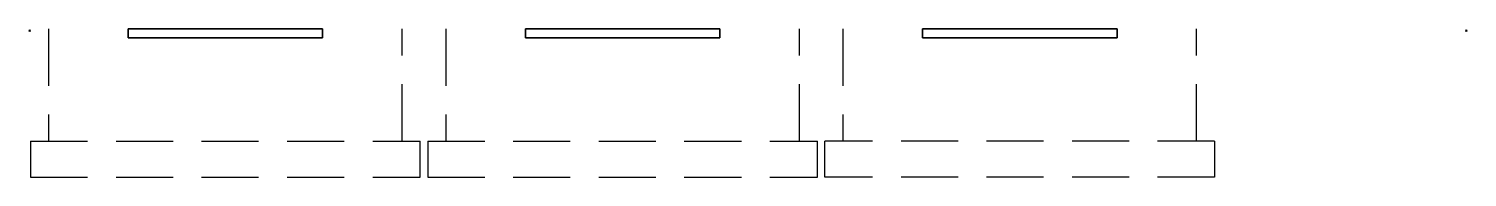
# Model space of a CAD drawing. Extents: x -147 to 1613, y -1063 to 1.
# Drawn here: x -1 to 1601, y -1063 to -898 of the extents above; entities that cross this region are included whole.
import ezdxf

# ---------------------------------------------------------------- set-up
doc = ezdxf.new("R2010")
doc.units = 0
doc.header["$PDMODE"] = 35
doc.linetypes.add('NASCOSTA', pattern=[9.525, 6.35, -3.175])
for name, color, linetype in [('IQ_200_3D', 1, 'Continuous'), ('IQ_204_2D', 7, 'Continuous'), ('IQ_INS_3D', 3, 'Continuous')]:
    doc.layers.add(name, color=color, linetype=linetype)

msp = doc.modelspace()

# ---------------------------------------------------------------- linework, layer by layer
at = {"layer": 'IQ_204_2D', "linetype": 'NASCOSTA', "ltscale": 10}
for p, q in [((21, -898), (21, -1023)), ((415.001, -1023), (415.001, -898)), ((463.33, -898), (463.33, -1023)), ((857.33, -1023), (857.33, -898)), ((905.661, -898), (905.661, -1023)), ((1299.661, -1023), (1299.661, -898)), ((1, -1023), (435.001, -1023)), ((1, -1023), (1, -1063)), ((435.001, -1063), (435.001, -1023)), ((443.33, -1023), (877.33, -1023)), ((443.33, -1023), (443.33, -1063)), ((877.33, -1063), (877.33, -1023)), ((1319.661, -1023), (885.661, -1023)), ((885.661, -1063), (885.661, -1023)), ((1319.661, -1023), (1319.661, -1063)), ((1, -1063), (435.001, -1063)), ((443.33, -1063), (877.33, -1063)), ((1319.661, -1063), (885.661, -1063))]:
    msp.add_line(p, q, dxfattribs=at)
at = {"layer": 'IQ_INS_3D'}
for p in [(0, -900), (1600, -900)]:
    msp.add_point(p, dxfattribs=at)

# ---------------------------------------------------------------- meshes
at = {"layer": 'IQ_200_3D'}
mesh = msp.add_polyface(dxfattribs=at)
corners = [(326.301, -908, 598.969), (326.301, -898, 598.969), (109.7, -898, 598.969), (109.7, -908, 598.969)]
mesh.append_faces([[corners[k] for k in face] for face in [(0, 1, 2, 3)]])
mesh = msp.add_polyface(dxfattribs=at)
corners = [(109.7, -908, 598.969), (109.7, -898, 598.969), (109.7, -898, 553.969), (109.7, -908, 553.969)]
mesh.append_faces([[corners[k] for k in face] for face in [(0, 1, 2, 3)]])
mesh = msp.add_polyface(dxfattribs=at)
corners = [(109.7, -908, 553.969), (109.7, -898, 553.969), (326.301, -898, 553.969), (326.301, -908, 553.969)]
mesh.append_faces([[corners[k] for k in face] for face in [(0, 1, 2, 3)]])
mesh = msp.add_polyface(dxfattribs=at)
corners = [(109.7, -908, 598.969), (109.7, -908, 553.969), (326.301, -908, 553.969), (326.301, -908, 598.969)]
mesh.append_faces([[corners[k] for k in face] for face in [(0, 1, 2, 3)]])
mesh = msp.add_polyface(dxfattribs=at)
corners = [(326.301, -908, 553.969), (326.301, -898, 553.969), (326.301, -898, 598.969), (326.301, -908, 598.969)]
mesh.append_faces([[corners[k] for k in face] for face in [(0, 1, 2, 3)]])
mesh = msp.add_polyface(dxfattribs=at)
corners = [(768.632, -908, 598.969), (768.632, -898, 598.969), (552.031, -898, 598.969), (552.031, -908, 598.969)]
mesh.append_faces([[corners[k] for k in face] for face in [(0, 1, 2, 3)]])
mesh = msp.add_polyface(dxfattribs=at)
corners = [(552.031, -908, 598.969), (552.031, -898, 598.969), (552.031, -898, 553.969), (552.031, -908, 553.969)]
mesh.append_faces([[corners[k] for k in face] for face in [(0, 1, 2, 3)]])
mesh = msp.add_polyface(dxfattribs=at)
corners = [(552.031, -908, 553.969), (552.031, -898, 553.969), (768.632, -898, 553.969), (768.632, -908, 553.969)]
mesh.append_faces([[corners[k] for k in face] for face in [(0, 1, 2, 3)]])
mesh = msp.add_polyface(dxfattribs=at)
corners = [(552.031, -908, 598.969), (552.031, -908, 553.969), (768.632, -908, 553.969), (768.632, -908, 598.969)]
mesh.append_faces([[corners[k] for k in face] for face in [(0, 1, 2, 3)]])
mesh = msp.add_polyface(dxfattribs=at)
corners = [(768.632, -908, 553.969), (768.632, -898, 553.969), (768.632, -898, 598.969), (768.632, -908, 598.969)]
mesh.append_faces([[corners[k] for k in face] for face in [(0, 1, 2, 3)]])
mesh = msp.add_polyface(dxfattribs=at)
corners = [(1210.962, -908, 598.969), (1210.962, -898, 598.969), (994.361, -898, 598.969), (994.361, -908, 598.969)]
mesh.append_faces([[corners[k] for k in face] for face in [(0, 1, 2, 3)]])
mesh = msp.add_polyface(dxfattribs=at)
corners = [(994.361, -908, 598.969), (994.361, -898, 598.969), (994.361, -898, 553.969), (994.361, -908, 553.969)]
mesh.append_faces([[corners[k] for k in face] for face in [(0, 1, 2, 3)]])
mesh = msp.add_polyface(dxfattribs=at)
corners = [(994.361, -908, 553.969), (994.361, -898, 553.969), (1210.962, -898, 553.969), (1210.962, -908, 553.969)]
mesh.append_faces([[corners[k] for k in face] for face in [(0, 1, 2, 3)]])
mesh = msp.add_polyface(dxfattribs=at)
corners = [(994.361, -908, 598.969), (994.361, -908, 553.969), (1210.962, -908, 553.969), (1210.962, -908, 598.969)]
mesh.append_faces([[corners[k] for k in face] for face in [(0, 1, 2, 3)]])
mesh = msp.add_polyface(dxfattribs=at)
corners = [(1210.962, -908, 553.969), (1210.962, -898, 553.969), (1210.962, -898, 598.969), (1210.962, -908, 598.969)]
mesh.append_faces([[corners[k] for k in face] for face in [(0, 1, 2, 3)]])

doc.saveas('drawing.dxf')
